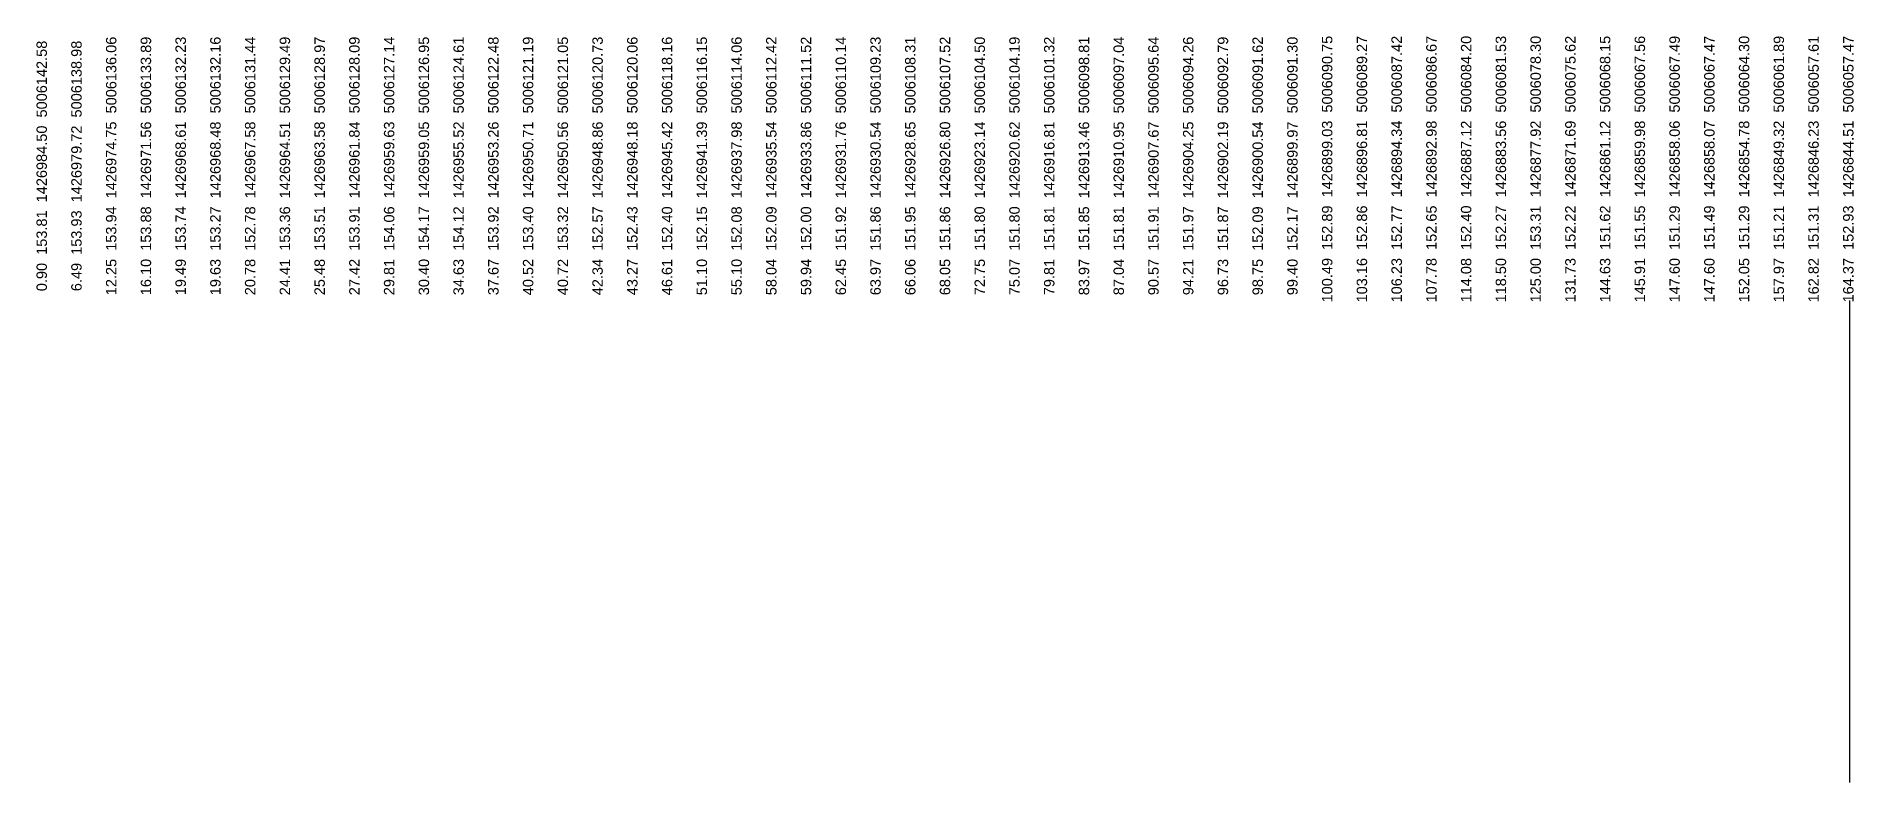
# Model space of a CAD drawing. Header units: millimetres. Extents: x -3070078 to 80050200, y -1699923 to 1425285330.
# Drawn here: x 183280 to 270674, y 561258 to 597128 of the extents above; entities that cross this region are included whole.
import ezdxf

# ---------------------------------------------------------------- set-up
doc = ezdxf.new("R2010")
doc.units = ezdxf.units.MM
doc.styles.get("Standard").update_dxf_attribs({"font": 'arial.ttf'})

msp = doc.modelspace()

# ---------------------------------------------------------------- texts
for s, p in [(' 12.25  153.94  1426974.75  5006136.06', (187128.685, 584490.796)), (' 16.10  153.88  1426971.56  5006133.89', (188799.445, 584490.796)), (' 19.49  153.74  1426968.61  5006132.23', (190470.204, 584490.796)), (' 19.63  153.27  1426968.48  5006132.16', (192140.964, 584490.796)), (' 20.78  152.78  1426967.58  5006131.44', (193811.723, 584490.796)), (' 24.41  153.36  1426964.51  5006129.49', (195482.483, 584490.796)), (' 25.48  153.51  1426963.58  5006128.97', (197153.242, 584490.796)), (' 27.42  153.91  1426961.84  5006128.09', (198824.001, 584490.796)), (' 29.81  154.06  1426959.63  5006127.14', (200494.761, 584490.796)), (' 30.40  154.17  1426959.05  5006126.95', (202165.52, 584490.796)), (' 34.63  154.12  1426955.52  5006124.61', (203836.28, 584490.796)), (' 37.67  153.92  1426953.26  5006122.48', (205507.039, 584490.796)), (' 40.52  153.40  1426950.71  5006121.19', (207177.799, 584490.796)), (' 40.72  153.32  1426950.56  5006121.05', (208848.558, 584490.796)), (' 42.34  152.57  1426948.86  5006120.73', (210519.318, 584490.796)), (' 43.27  152.43  1426948.18  5006120.06', (212190.077, 584490.796)), (' 46.61  152.40  1426945.42  5006118.16', (213860.836, 584490.796)), (' 51.10  152.15  1426941.39  5006116.15', (215531.596, 584490.796)), (' 55.10  152.08  1426937.98  5006114.06', (217202.355, 584490.796)), (' 58.04  152.09  1426935.54  5006112.42', (218873.115, 584490.796)), (' 59.94  152.00  1426933.86  5006111.52', (220543.874, 584490.796)), (' 62.45  151.92  1426931.76  5006110.14', (222214.634, 584490.796)), (' 63.97  151.86  1426930.54  5006109.23', (223885.393, 584490.796)), (' 66.06  151.95  1426928.65  5006108.31', (225556.152, 584490.796)), (' 68.05  151.86  1426926.80  5006107.52', (227226.912, 584490.796)), (' 72.75  151.80  1426923.14  5006104.50', (228897.671, 584490.796)), (' 75.07  151.80  1426920.62  5006104.19', (230568.431, 584490.796)), (' 79.81  151.81  1426916.81  5006101.32', (232239.19, 584490.796)), (' 83.97  151.85  1426913.46  5006098.81', (233909.95, 584490.796)), (' 87.04  151.81  1426910.95  5006097.04', (235580.709, 584490.796)), (' 90.57  151.91  1426907.67  5006095.64', (237251.469, 584490.796)), (' 94.21  151.97  1426904.25  5006094.26', (238922.228, 584490.796)), (' 96.73  151.87  1426902.19  5006092.79', (240592.987, 584490.796)), (' 98.75  152.09  1426900.54  5006091.62', (242263.747, 584490.796)), (' 99.40  152.17  1426899.97  5006091.30', (243934.506, 584490.796)), ('100.49  152.89  1426899.03  5006090.75', (245605.266, 584338.682)), ('103.16  152.86  1426896.81  5006089.27', (247276.025, 584338.682)), ('106.23  152.77  1426894.34  5006087.42', (248946.785, 584338.682)), ('107.78  152.65  1426892.98  5006086.67', (250617.544, 584338.682)), ('114.08  152.40  1426887.12  5006084.20', (252288.303, 584338.682)), ('118.50  152.27  1426883.56  5006081.53', (253959.063, 584338.682)), ('125.00  153.31  1426877.92  5006078.30', (255629.822, 584338.682)), ('131.73  152.22  1426871.69  5006075.62', (257300.582, 584338.682)), ('144.63  151.62  1426861.12  5006068.15', (258971.341, 584338.682)), ('145.91  151.55  1426859.98  5006067.56', (260642.101, 584338.682)), ('147.60  151.29  1426858.06  5006067.49', (262312.86, 584338.682)), ('147.60  151.49  1426858.07  5006067.47', (263983.62, 584338.682)), ('152.05  151.29  1426854.78  5006064.30', (265654.379, 584338.682)), ('157.97  151.21  1426849.32  5006061.89', (267325.138, 584338.682)), ('162.82  151.31  1426846.23  5006057.61', (268995.898, 584338.682)), ('164.37  152.93  1426844.51  5006057.47', (270666.657, 584338.682)), ('  0.90  153.81  1426984.50  5006142.58', (183787.167, 584490.796)), ('  6.49  153.93  1426979.72  5006138.98', (185457.926, 584490.796))]:
    msp.add_text(s, height=500, rotation=90).set_placement(p)

# ---------------------------------------------------------------- linework, layer by layer
msp.add_line((270472.283, 584424.892), (270472.283, 561258.267))

msp.set_redraw_order([(e.dxf.handle, doc.entitydb.next_handle()) for e in msp.query("TEXT MTEXT ATTDEF DIMENSION ARC_DIMENSION")])  # texts and dimensions are drawn at this point

doc.saveas('drawing.dxf')
